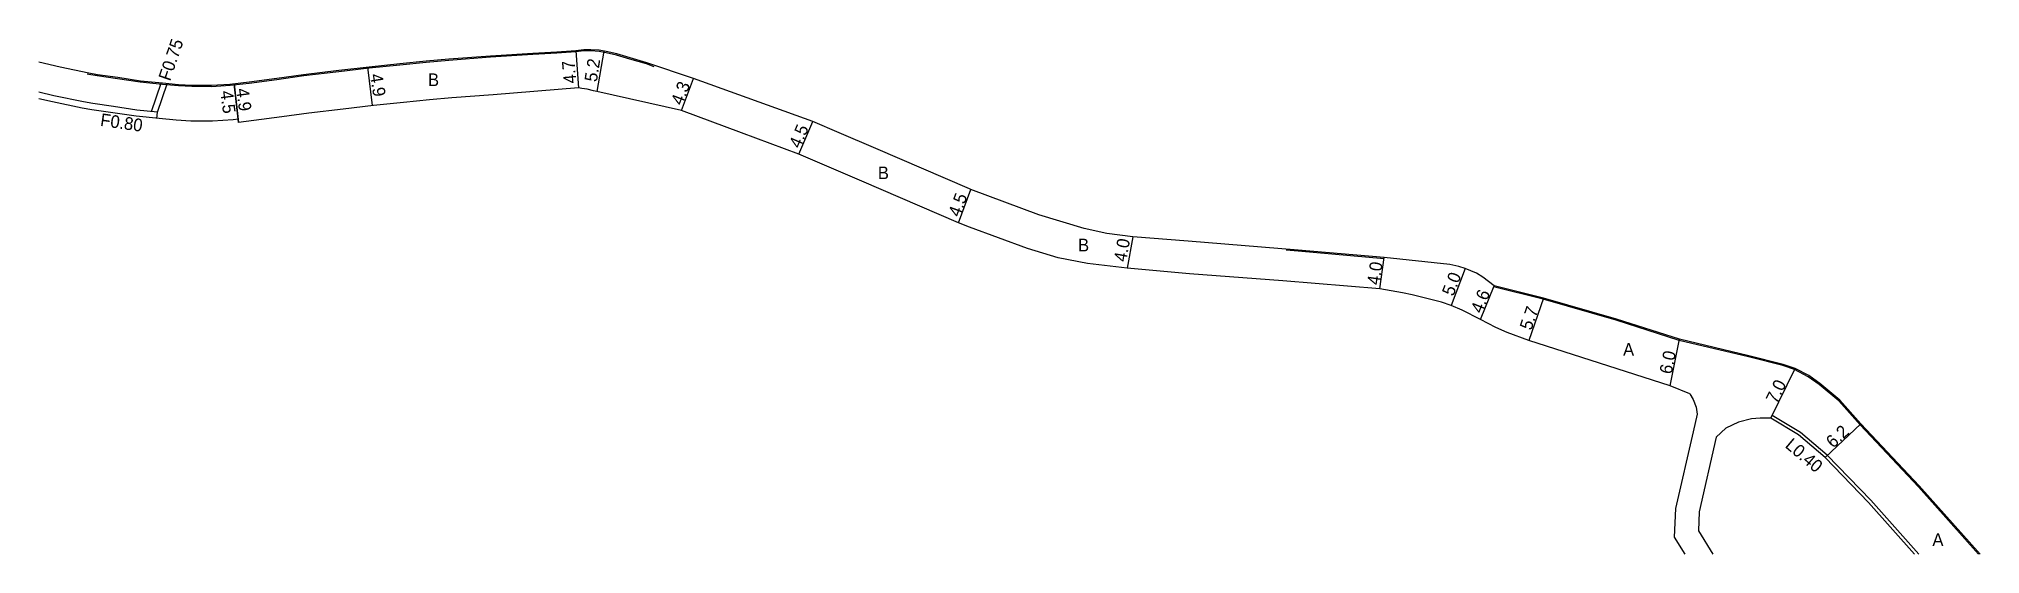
# Model space of a CAD drawing. Header units: metres. Extents: x -18400 to -16000, y -90000 to -87000.
# Drawn here: x -16800 to -16554.5, y -90000 to -89934.8 of the extents above; entities that cross this region are included whole.
import ezdxf

# ---------------------------------------------------------------- set-up
doc = ezdxf.new("R2010")
doc.units = ezdxf.units.M
doc.header["$LTSCALE"] = 2.5
for name, color, linetype in [('側溝・桝', 7, 'Continuous'), ('幅員', 7, 'Continuous'), ('歩道・分離帯・安全施設', 7, 'Continuous'), ('舗装', 7, 'Continuous'), ('道路', 7, 'Continuous')]:
    doc.layers.add(name, color=color, linetype=linetype)
doc.styles.get("Standard").update_dxf_attribs({"font": ''})
doc.styles.get('Standard').set_extended_font_data('@MS PGothic')

msp = doc.modelspace()

# ---------------------------------------------------------------- texts
at = {"layer": '側溝・桝'}
for s, rotation, p in [('F0.75', 71.3174, (-16783.4, -89940.27)), ('F0.80', 351.8173, (-16792.3, -89945.84)), ('L0.40', 319.738, (-16579.26, -89986.41))]:
    msp.add_text(s, height=1.6, rotation=rotation, dxfattribs=at).set_placement(p)
at = {"layer": '幅員'}
for s, rotation, p in [('4.7', 95.009, (-16732.01, -89940.43)), ('5.2', 81.2403, (-16729.43, -89940.36)), ('4.9', 279.1647, (-16758.14, -89939.38)), ('4.3', 69.1336, (-16718.63, -89943.35)), ('4.5', 277.5425, (-16777.06, -89941.49)), ('4.9', 277.5425, (-16775.05, -89941.19)), ('4.5', 66.9437, (-16703.73, -89948.8)), ('4.5', 69.4974, (-16683.55, -89957.47)), ('4.0', 79.9343, (-16662.49, -89963.12)), ('4.0', 81.5965, (-16630.46, -89966.04)), ('5.0', 68.9283, (-16621.11, -89967.47)), ('4.6', 68.2243, (-16617.5, -89969.66)), ('5.7', 70.7813, (-16611.26, -89971.79)), ('6.0', 78.6305, (-16593.5, -89977.32)), ('7.0', 63.9876, (-16580.22, -89981.07)), ('6.2', 43.0793, (-16573.06, -89986.68))]:
    msp.add_text(s, height=1.6, rotation=rotation, dxfattribs=at).set_placement(p)
at = {"layer": '舗装'}
for s, p in [('B', (-16750.78, -89940.82)), ('B', (-16693.89, -89952.59)), ('B', (-16668.57, -89961.72)), ('A', (-16599.64, -89974.91)), ('A', (-16560.52, -89998.96))]:
    msp.add_text(s, height=1.6, dxfattribs=at).set_placement(p)

# ---------------------------------------------------------------- linework, layer by layer
at = {"layer": '側溝・桝'}
for points in [[(-16785.75, -89944.04), (-16784.53, -89940.45)], [(-16784.98, -89944.12), (-16783.76, -89940.52)], [(-16785.06, -89944.91), (-16784.98, -89944.12), (-16787.61, -89943.85), (-16790.54, -89943.41), (-16793.17, -89943.04), (-16794.35, -89942.83), (-16798.11, -89942.05), (-16800, -89941.6)]]:
    msp.add_lwpolyline(points, dxfattribs=at)
at = {"layer": '側溝・桝', "flags": 128}
for points in [[(-16580.96, -89982.82), (-16580.79, -89982.46)], [(-16562.23, -90000), (-16568.3, -89993.18), (-16573.82, -89987.48), (-16577.21, -89984.61), (-16580.79, -89982.46)]]:
    msp.add_lwpolyline(points, dxfattribs=at)
at = {"layer": '幅員', "flags": 128}
for points in [[(-16757.8, -89943.29), (-16758.37, -89938.43)], [(-16732.09, -89936.35), (-16731.75, -89941.04)], [(-16728.54, -89936.4), (-16729.44, -89941.52)], [(-16774.78, -89945.02), (-16775.29, -89940.55)], [(-16775.29, -89940.55), (-16774.73, -89945.42)], [(-16718.74, -89943.9), (-16717.2, -89939.88)], [(-16703.9, -89949.44), (-16702.13, -89945.3)], [(-16683.68, -89958.12), (-16682.11, -89953.9)], [(-16630.42, -89966.45), (-16629.84, -89962.5)], [(-16619.6, -89963.9), (-16621.38, -89968.57)], [(-16617.67, -89970.34), (-16615.96, -89966.07)], [(-16609.7, -89967.62), (-16611.57, -89973)], [(-16593.67, -89978.71), (-16592.49, -89972.83)], [(-16580.96, -89982.82), (-16577.89, -89976.53)], [(-16574.09, -89987.77), (-16569.56, -89983.54)]]:
    msp.add_lwpolyline(points, dxfattribs=at)
at = {"layer": '幅員'}
msp.add_lwpolyline([(-16661.66, -89959.89), (-16662.36, -89963.83)], dxfattribs=at)
at = {"layer": '歩道・分離帯・安全施設', "flags": 128}
for points in [[(-16722.17, -89938.37), (-16723.15, -89938.03), (-16725.26, -89937.41), (-16726.96, -89936.9), (-16728.26, -89936.6), (-16729.15, -89936.45), (-16730.19, -89936.38), (-16731.08, -89936.38), (-16732.07, -89936.5), (-16734.47, -89936.68), (-16737.53, -89936.85), (-16742.87, -89937.17), (-16748.15, -89937.59), (-16751.01, -89937.83), (-16754.34, -89938.16), (-16758.21, -89938.56), (-16762.05, -89939.01), (-16766.49, -89939.54), (-16769.9, -89940.02), (-16773.38, -89940.48), (-16775.81, -89940.76), (-16778.16, -89940.9), (-16780.66, -89940.89), (-16782.33, -89940.81), (-16784.35, -89940.62), (-16787.17, -89940.32), (-16790.03, -89939.9), (-16792.62, -89939.53), (-16793.69, -89939.35), (-16793.89, -89939.3)], [(-16629.86, -89962.65), (-16640.74, -89961.71), (-16642.25, -89961.57)], [(-16554.68, -90000), (-16562.3, -89991.48), (-16569.67, -89983.64), (-16572.36, -89980.62), (-16574.86, -89978.54), (-16576.25, -89977.56), (-16577.95, -89976.67), (-16579.43, -89976.16), (-16583.76, -89975.07), (-16592.53, -89972.97), (-16600.52, -89970.43), (-16609.74, -89967.76), (-16616.02, -89966.21)]]:
    msp.add_lwpolyline(points, dxfattribs=at)
at = {"layer": '道路', "flags": 128}
for points in [[(-16698.77, -89946.73), (-16702.13, -89945.3), (-16717.2, -89939.88), (-16723.1, -89937.89), (-16725.22, -89937.26), (-16726.92, -89936.75), (-16728.23, -89936.46), (-16729.14, -89936.3), (-16730.19, -89936.23), (-16731.09, -89936.23), (-16732.09, -89936.35), (-16734.48, -89936.53), (-16737.54, -89936.7), (-16742.88, -89937.02), (-16748.16, -89937.44), (-16751.03, -89937.68), (-16754.35, -89938.01), (-16758.23, -89938.41), (-16762.07, -89938.86), (-16766.51, -89939.39), (-16769.92, -89939.87), (-16773.39, -89940.33), (-16775.83, -89940.61), (-16778.17, -89940.75), (-16780.65, -89940.74), (-16782.32, -89940.66), (-16784.34, -89940.47), (-16787.15, -89940.18), (-16790, -89939.75), (-16792.6, -89939.38), (-16793.66, -89939.2), (-16797.3, -89938.44), (-16800, -89937.8)], [(-16711.15, -89946.73), (-16718.74, -89943.9), (-16729.44, -89941.52), (-16729.87, -89941.41), (-16730.66, -89941.23), (-16731.33, -89941.11), (-16731.75, -89941.04), (-16742.54, -89941.91), (-16747.77, -89942.32), (-16750.58, -89942.56), (-16753.86, -89942.88), (-16757.69, -89943.28), (-16761.49, -89943.73), (-16765.87, -89944.25), (-16769.25, -89944.73), (-16772.8, -89945.19), (-16774.73, -89945.42), (-16774.78, -89945.02), (-16775.43, -89945.09), (-16778.03, -89945.25), (-16780.77, -89945.24), (-16782.65, -89945.15), (-16784.79, -89944.94), (-16787.71, -89944.64), (-16790.65, -89944.21), (-16793.3, -89943.83), (-16794.5, -89943.62), (-16798.28, -89942.83), (-16800, -89942.42)], [(-16682.29, -89958.64), (-16683.68, -89958.12), (-16695.92, -89952.83), (-16703.9, -89949.44), (-16711.15, -89946.73)], [(-16682.29, -89953.82), (-16694.13, -89948.71), (-16698.77, -89946.73)], [(-16629.84, -89962.5), (-16640.73, -89961.56), (-16654.64, -89960.44), (-16661.66, -89959.89), (-16664.93, -89959.46), (-16667.78, -89958.81), (-16673.54, -89957.1), (-16682.11, -89953.9), (-16682.29, -89953.82)], [(-16591.19, -89979.72), (-16593.67, -89978.71), (-16602.61, -89975.87), (-16611.57, -89973), (-16614.31, -89971.99), (-16615.72, -89971.35), (-16617.67, -89970.34), (-16619.98, -89969.17), (-16621.38, -89968.57), (-16622.59, -89968.16), (-16626.33, -89967.21), (-16627.54, -89966.96), (-16630.42, -89966.45), (-16642.67, -89965.43), (-16654.49, -89964.54), (-16662.36, -89963.83), (-16667.37, -89963.25), (-16671.1, -89962.52), (-16674.97, -89961.37), (-16682.29, -89958.64)], [(-16554.48, -90000), (-16562.19, -89991.38), (-16569.56, -89983.54), (-16572.25, -89980.52), (-16574.76, -89978.42), (-16576.17, -89977.43), (-16577.89, -89976.53), (-16579.39, -89976.02), (-16583.73, -89974.93), (-16592.49, -89972.83), (-16600.48, -89970.29), (-16609.7, -89967.62), (-16615.96, -89966.07), (-16617.38, -89965), (-16618.19, -89964.49), (-16619.6, -89963.9), (-16620.4, -89963.65), (-16621.54, -89963.39), (-16629.84, -89962.5)], [(-16591.19, -89979.72), (-16590.76, -89980.44), (-16590.41, -89981.42), (-16590.27, -89982.3), (-16590.79, -89984.54), (-16593, -89994.24), (-16593.16, -89997.87), (-16591.83, -90000)], [(-16580.96, -89982.82), (-16582.29, -89982.8), (-16583.42, -89982.88), (-16585.04, -89983.33), (-16586.63, -89984.05), (-16587.86, -89985.19), (-16590.01, -89994.64), (-16590.12, -89997.07), (-16588.29, -90000)]]:
    msp.add_lwpolyline(points, dxfattribs=at)
at = {"layer": '道路'}
msp.add_lwpolyline([(-16562.77, -90000), (-16568.59, -89993.45), (-16574.09, -89987.77), (-16577.44, -89984.93), (-16580.96, -89982.82)], dxfattribs=at)

msp.set_redraw_order([(e.dxf.handle, doc.entitydb.next_handle()) for e in msp.query("TEXT MTEXT ATTDEF DIMENSION ARC_DIMENSION")])  # texts and dimensions are drawn at this point

doc.saveas('drawing.dxf')
